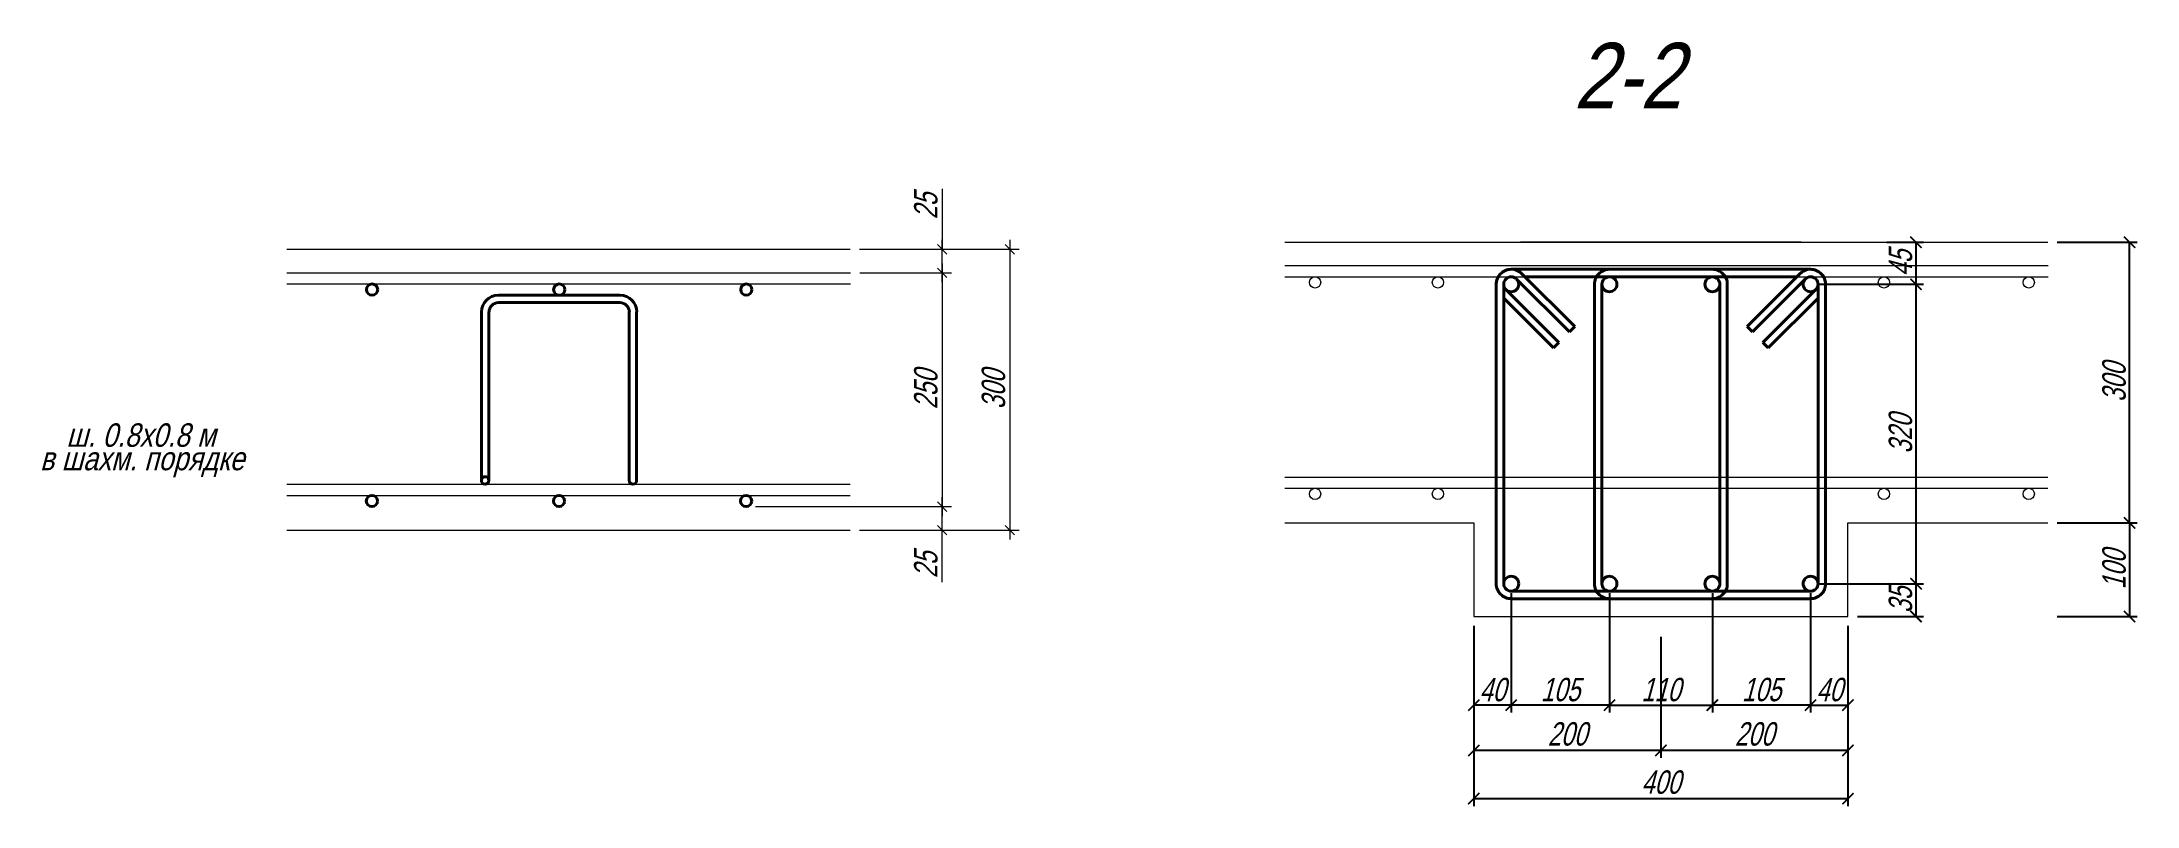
# Model space of a CAD drawing. Header units: millimetres. Extents: x 5929542 to 6152618, y 10240044 to 10382466.
# Drawn here: x 6132713 to 6134953, y 10275487 to 10276304 of the extents above; entities that cross this region are included whole.
import ezdxf
from ezdxf.enums import TextEntityAlignment as Align

# ---------------------------------------------------------------- set-up
doc = ezdxf.new("R2010")
doc.units = ezdxf.units.MM
doc.header["$PDMODE"] = 35
doc.layers.get('Defpoints').update_dxf_attribs({"color": 253})
for name, color, linetype, lineweight in [('арматура', 7, 'Continuous', 40), ('Основная', 7, 'Continuous', 30), ('Построения', 7, 'Continuous', 13), ('Размеры', 172, 'Continuous', 13), ('Текст', 134, 'Continuous', 13), ('Тонкая', 67, 'Continuous', 9)]:
    doc.layers.add(name, color=color, linetype=linetype, lineweight=lineweight)
doc.styles.add('1к1', font='mipgost.shx', dxfattribs={"width": 0.75, "oblique": 15})
doc.styles.add('GOST 2.304', font='mipgost.ttf', dxfattribs={"width": 0.75, "oblique": 15})
doc.dimstyles.new('1k10', dxfattribs={"dimscale": 10, "dimtxt": 2.5, "dimasz": 1.2, "dimexe": 0.8, "dimexo": 1, "dimgap": 0.5, "dimtad": 1, "dimdec": 0, "dimtxsty": '1к1', "dimblk": 'ARCHTICK', "dimcen": 2.5, "dimadec": 0, "dimazin": 0, "dimtfac": 1, "dimtdec": 0, "dimtmove": 0, "dimatfit": 3, "dimfxl": 1.25, "dimarcsym": 0})
doc.dimstyles.new('1k100', dxfattribs={"dimscale": 100, "dimtxt": 2.5, "dimasz": 1.2, "dimexe": 0.8, "dimexo": 1, "dimgap": 0.4, "dimtad": 1, "dimdec": 0, "dimtxsty": 'GOST 2.304', "dimblk": 'ARCHTICK', "dimcen": 2.5, "dimadec": 0, "dimazin": 0, "dimtfac": 1, "dimtdec": 0, "dimtmove": 0, "dimatfit": 3, "dimfxl": 1.25, "dimarcsym": 0})
doc.dimstyles.new('SPDS', dxfattribs={"dimtxt": 2.5, "dimasz": 1, "dimexe": 1, "dimexo": 1, "dimgap": 0.5, "dimtad": 1, "dimdec": 0, "dimrnd": 0.001, "dimtxsty": 'GOST 2.304', "dimblk": 'OBLIQUE', "dimcen": 2.5, "dimdle": 1, "dimclrd": 256, "dimclre": 256, "dimclrt": 256, "dimadec": 0, "dimazin": 2, "dimtfac": 0.75, "dimtdec": 0, "dimtmove": 1, "dimatfit": 3, "dimfxl": 1, "dimtolj": 1, "dimlwd": -1, "dimlwe": -1, "dimarcsym": 0})

msp = doc.modelspace()

# ---------------------------------------------------------------- texts
at = {"layer": 'Текст', "ltscale": 10, "style": 'GOST 2.304', "oblique": 15, "width": 0.85}
msp.add_text('2-2', height=70, dxfattribs=at).set_placement((6134408.10303, 10276233.00366), align=Align.CENTER)
for s, p in [('ш. 0.8х0.8 м', (6132739.3557, 10275871.40761)), ('в шахм. порядке', (6132711.27172, 10275846.32013))]:
    msp.add_text(s, height=25, dxfattribs=at).set_placement(p)

# ---------------------------------------------------------------- blocks, each defined once
blk = doc.blocks.new('_ArchTick')
at = {"color": 0, "linetype": 'ByBlock', "const_width": 0.15}
blk.add_lwpolyline([(-0.5, -0.5), (0.5, 0.5)], dxfattribs=at)
blk = doc.blocks.new('*D346')
at = {"layer": 'Defpoints', "color": 0, "ltscale": 10, "transparency": 16777216}
for p in [(6134643.8, 10275690), (6134443.8, 10275678.3), (6134443.8, 10275546.9)]:
    blk.add_point(p, dxfattribs=at)
at = {"layer": 'Размеры', "color": 0, "lineweight": -2, "ltscale": 10, "transparency": 16777216}
for p, q in [((6134443.8, 10275668.3), (6134443.8, 10275538.9)), ((6134643.8, 10275680), (6134643.8, 10275538.9)), ((6134643.8, 10275546.9), (6134443.8, 10275546.9))]:
    blk.add_line(p, q, dxfattribs=at)
at = {"layer": 'Размеры', "color": 0, "lineweight": -2, "ltscale": 10, "transparency": 16777216, "xscale": 12, "yscale": 12, "zscale": 12, "rotation": 180}
blk.add_blockref('_ArchTick', (6134443.8, 10275546.9), dxfattribs=at)
at = {"layer": 'Размеры', "color": 0, "lineweight": -2, "ltscale": 10, "transparency": 16777216, "xscale": 12, "yscale": 12, "zscale": 12}
blk.add_blockref('_ArchTick', (6134643.8, 10275546.9), dxfattribs=at)
at = {"layer": 'Размеры', "color": 0, "ltscale": 10, "transparency": 16777216, "insert": (6134543.8, 10275564.4), "char_height": 25, "attachment_point": 5, "style": 'GOST 2.304'}
blk.add_mtext('200', dxfattribs=at)
blk = doc.blocks.new('*D347')
at = {"layer": 'Defpoints', "color": 0, "ltscale": 10, "transparency": 16777216}
for p in [(6134243.8, 10275690), (6134443.8, 10275678.3), (6134243.8, 10275546.9)]:
    blk.add_point(p, dxfattribs=at)
at = {"layer": 'Размеры', "color": 0, "lineweight": -2, "ltscale": 10, "transparency": 16777216}
for p, q in [((6134243.8, 10275680), (6134243.8, 10275538.9)), ((6134443.8, 10275668.3), (6134443.8, 10275538.9)), ((6134443.8, 10275546.9), (6134243.8, 10275546.9))]:
    blk.add_line(p, q, dxfattribs=at)
at = {"layer": 'Размеры', "color": 0, "lineweight": -2, "ltscale": 10, "transparency": 16777216, "xscale": 12, "yscale": 12, "zscale": 12, "rotation": 180}
blk.add_blockref('_ArchTick', (6134243.8, 10275546.9), dxfattribs=at)
at = {"layer": 'Размеры', "color": 0, "lineweight": -2, "ltscale": 10, "transparency": 16777216, "xscale": 12, "yscale": 12, "zscale": 12}
blk.add_blockref('_ArchTick', (6134443.8, 10275546.9), dxfattribs=at)
at = {"layer": 'Размеры', "color": 0, "ltscale": 10, "transparency": 16777216, "insert": (6134343.8, 10275564.4), "char_height": 25, "attachment_point": 5, "style": 'GOST 2.304'}
blk.add_mtext('200', dxfattribs=at)
blk = doc.blocks.new('*D345')
at = {"layer": 'Defpoints', "color": 0, "ltscale": 10, "transparency": 16777216}
for p in [(6134243.8, 10275690), (6134643.8, 10275690), (6134643.8, 10275495.4)]:
    blk.add_point(p, dxfattribs=at)
at = {"layer": 'Размеры', "color": 0, "lineweight": -2, "ltscale": 10, "transparency": 16777216}
for p, q in [((6134243.8, 10275680), (6134243.8, 10275487.4)), ((6134643.8, 10275680), (6134643.8, 10275487.4)), ((6134243.8, 10275495.4), (6134643.8, 10275495.4))]:
    blk.add_line(p, q, dxfattribs=at)
at = {"layer": 'Размеры', "color": 0, "lineweight": -2, "ltscale": 10, "transparency": 16777216, "xscale": 12, "yscale": 12, "zscale": 12, "rotation": 180}
blk.add_blockref('_ArchTick', (6134243.8, 10275495.4), dxfattribs=at)
at = {"layer": 'Размеры', "color": 0, "lineweight": -2, "ltscale": 10, "transparency": 16777216, "xscale": 12, "yscale": 12, "zscale": 12}
blk.add_blockref('_ArchTick', (6134643.8, 10275495.4), dxfattribs=at)
at = {"layer": 'Размеры', "color": 0, "ltscale": 10, "transparency": 16777216, "insert": (6134443.8, 10275512.9), "char_height": 25, "attachment_point": 5, "style": 'GOST 2.304'}
blk.add_mtext('400', dxfattribs=at)
blk = doc.blocks.new('фыввыва')
at = {"layer": 'арматура', "ltscale": 10}
for p, q in [((6025456.6, 10146498.2), (6025400, 10146441.6)), ((6025462.3, 10146492.5), (6025405.7, 10146436)), ((6025473.6, 10146481.2), (6025417, 10146424.6)), ((6025475.9, 10146472.2), (6025422.7, 10146419)), ((6025405.7, 10146436), (6025400, 10146441.6)), ((6025422.7, 10146419), (6025417, 10146424.6))]:
    blk.add_line(p, q, dxfattribs=at)
blk.add_arc((6025467.9, 10146486.9), 16, 359.9986, 135, dxfattribs=at)
blk = doc.blocks.new('_Oblique')
at = {"color": 0, "linetype": 'ByBlock', "lineweight": -2}
blk.add_line((-0.5, -0.5), (0.5, 0.5), dxfattribs=at)
blk = doc.blocks.new('*D348')
at = {"layer": 'Defpoints', "color": 0, "ltscale": 100, "transparency": 16777216}
for p in [(6133577.2, 10276082.4), (6133577.2, 10275782.4), (6133748, 10275782.4)]:
    blk.add_point(p, dxfattribs=at)
at = {"layer": 'Размеры', "ltscale": 100, "transparency": 16777216}
for p, q in [((6133748, 10276092.4), (6133748, 10275772.4)), ((6133587.2, 10276082.4), (6133758, 10276082.4)), ((6133587.2, 10275782.4), (6133758, 10275782.4))]:
    blk.add_line(p, q, dxfattribs=at)
at = {"layer": 'Размеры', "ltscale": 100, "transparency": 16777216, "xscale": 10, "yscale": 10, "zscale": 10}
for p, rotation in [((6133748, 10276082.4), 90), ((6133748, 10275782.4), 270)]:
    blk.add_blockref('_Oblique', p, dxfattribs=dict(at, rotation=rotation))
at = {"layer": 'Размеры', "ltscale": 100, "transparency": 16777216, "insert": (6133730.5, 10275932.4), "char_height": 25, "attachment_point": 5, "rotation": 90, "style": 'GOST 2.304'}
blk.add_mtext('\\A1;300', dxfattribs=at)
blk = doc.blocks.new('*D349')
at = {"layer": 'Defpoints', "color": 0, "ltscale": 100, "transparency": 16777216}
for p in [(6133466, 10275807.4), (6133675.7, 10275807.4), (6133577.2, 10275782.4)]:
    blk.add_point(p, dxfattribs=at)
at = {"layer": 'Размеры', "ltscale": 100, "transparency": 16777216}
for p, q in [((6133476, 10275807.4), (6133685.7, 10275807.4)), ((6133675.7, 10275772.4), (6133675.7, 10275817.4)), ((6133587.2, 10275782.4), (6133685.7, 10275782.4)), ((6133675.7, 10275726.6), (6133675.7, 10275782.4))]:
    blk.add_line(p, q, dxfattribs=at)
at = {"layer": 'Размеры', "ltscale": 100, "transparency": 16777216, "xscale": 10, "yscale": 10, "zscale": 10}
for p, rotation in [((6133675.7, 10275807.4), 90), ((6133675.7, 10275782.4), 270)]:
    blk.add_blockref('_Oblique', p, dxfattribs=dict(at, rotation=rotation))
at = {"layer": 'Размеры', "ltscale": 100, "transparency": 16777216, "insert": (6133658.2, 10275745), "char_height": 25, "attachment_point": 5, "rotation": 90, "style": 'GOST 2.304'}
blk.add_mtext('\\A1;25', dxfattribs=at)
blk = doc.blocks.new('*D350')
at = {"layer": 'Defpoints', "color": 0, "ltscale": 100, "transparency": 16777216}
for p in [(6133577.2, 10276082.4), (6133675.7, 10276082.4), (6133577.4, 10276057.4)]:
    blk.add_point(p, dxfattribs=at)
at = {"layer": 'Размеры', "ltscale": 100, "transparency": 16777216}
for p, q in [((6133675.7, 10276146.9), (6133675.7, 10276082.4)), ((6133675.7, 10276047.4), (6133675.7, 10276092.4)), ((6133587.2, 10276082.4), (6133685.7, 10276082.4)), ((6133587.4, 10276057.4), (6133685.7, 10276057.4))]:
    blk.add_line(p, q, dxfattribs=at)
at = {"layer": 'Размеры', "ltscale": 100, "transparency": 16777216, "xscale": 10, "yscale": 10, "zscale": 10}
for p, rotation in [((6133675.7, 10276082.4), 90), ((6133675.7, 10276057.4), 270)]:
    blk.add_blockref('_Oblique', p, dxfattribs=dict(at, rotation=rotation))
at = {"layer": 'Размеры', "ltscale": 100, "transparency": 16777216, "insert": (6133658.2, 10276128.5), "char_height": 25, "attachment_point": 5, "rotation": 90, "style": 'GOST 2.304'}
blk.add_mtext('\\A1;25', dxfattribs=at)
blk = doc.blocks.new('*D351')
at = {"layer": 'Defpoints', "color": 0, "ltscale": 10, "transparency": 16777216}
for p in [(6133598.3, 10276057.4), (6133598.1, 10275807.4), (6133675.7, 10275807.4)]:
    blk.add_point(p, dxfattribs=at)
at = {"layer": 'Размеры', "ltscale": 10, "transparency": 16777216}
for p, q in [((6133675.7, 10276067.4), (6133675.7, 10275797.4)), ((6133608.3, 10276057.4), (6133685.7, 10276057.4)), ((6133608.1, 10275807.4), (6133685.7, 10275807.4))]:
    blk.add_line(p, q, dxfattribs=at)
at = {"layer": 'Размеры', "ltscale": 10, "transparency": 16777216, "xscale": 10, "yscale": 10, "zscale": 10}
for p, rotation in [((6133675.7, 10276057.4), 90), ((6133675.7, 10275807.4), 270)]:
    blk.add_blockref('_Oblique', p, dxfattribs=dict(at, rotation=rotation))
at = {"layer": 'Размеры', "ltscale": 10, "transparency": 16777216, "insert": (6133658.2, 10275932.4), "char_height": 25, "attachment_point": 5, "rotation": 90, "style": 'GOST 2.304'}
blk.add_mtext('\\A1;250', dxfattribs=at)
blk = doc.blocks.new('*D352')
at = {"layer": 'Defpoints', "color": 0, "ltscale": 10, "transparency": 16777216}
for p in [(6134283.8, 10275725), (6134388.8, 10275725), (6134283.8, 10275595.3)]:
    blk.add_point(p, dxfattribs=at)
at = {"layer": 'Размеры', "color": 0, "lineweight": -2, "ltscale": 10, "transparency": 16777216}
for p, q in [((6134283.8, 10275715), (6134283.8, 10275587.3)), ((6134388.8, 10275715), (6134388.8, 10275587.3)), ((6134388.8, 10275595.3), (6134283.8, 10275595.3))]:
    blk.add_line(p, q, dxfattribs=at)
at = {"layer": 'Размеры', "color": 0, "lineweight": -2, "ltscale": 10, "transparency": 16777216, "xscale": 12, "yscale": 12, "zscale": 12, "rotation": 180}
blk.add_blockref('_ArchTick', (6134283.8, 10275595.3), dxfattribs=at)
at = {"layer": 'Размеры', "color": 0, "lineweight": -2, "ltscale": 10, "transparency": 16777216, "xscale": 12, "yscale": 12, "zscale": 12}
blk.add_blockref('_ArchTick', (6134388.8, 10275595.3), dxfattribs=at)
at = {"layer": 'Размеры', "color": 0, "ltscale": 10, "transparency": 16777216, "insert": (6134336.3, 10275611.8), "char_height": 25, "attachment_point": 5, "style": 'GOST 2.304'}
blk.add_mtext('105', dxfattribs=at)
blk = doc.blocks.new('*D353')
at = {"layer": 'Defpoints', "color": 0, "ltscale": 10, "transparency": 16777216}
for p in [(6134498.8, 10275725), (6134603.8, 10275725), (6134498.8, 10275595.3)]:
    blk.add_point(p, dxfattribs=at)
at = {"layer": 'Размеры', "color": 0, "lineweight": -2, "ltscale": 10, "transparency": 16777216}
for p, q in [((6134498.8, 10275715), (6134498.8, 10275587.3)), ((6134603.8, 10275715), (6134603.8, 10275587.3)), ((6134603.8, 10275595.3), (6134498.8, 10275595.3))]:
    blk.add_line(p, q, dxfattribs=at)
at = {"layer": 'Размеры', "color": 0, "lineweight": -2, "ltscale": 10, "transparency": 16777216, "xscale": 12, "yscale": 12, "zscale": 12, "rotation": 180}
blk.add_blockref('_ArchTick', (6134498.8, 10275595.3), dxfattribs=at)
at = {"layer": 'Размеры', "color": 0, "lineweight": -2, "ltscale": 10, "transparency": 16777216, "xscale": 12, "yscale": 12, "zscale": 12}
blk.add_blockref('_ArchTick', (6134603.8, 10275595.3), dxfattribs=at)
at = {"layer": 'Размеры', "color": 0, "ltscale": 10, "transparency": 16777216, "insert": (6134551.3, 10275611.8), "char_height": 25, "attachment_point": 5, "style": 'GOST 2.304'}
blk.add_mtext('105', dxfattribs=at)
blk = doc.blocks.new('*D354')
at = {"layer": 'Defpoints', "color": 0, "ltscale": 10, "transparency": 16777216}
for p in [(6134603.8, 10275725), (6134643.8, 10275690), (6134643.8, 10275595.3)]:
    blk.add_point(p, dxfattribs=at)
at = {"layer": 'Размеры', "color": 0, "lineweight": -2, "ltscale": 10, "transparency": 16777216}
for p, q in [((6134603.8, 10275715), (6134603.8, 10275587.3)), ((6134643.8, 10275680), (6134643.8, 10275587.3)), ((6134603.8, 10275595.3), (6134643.8, 10275595.3))]:
    blk.add_line(p, q, dxfattribs=at)
at = {"layer": 'Размеры', "color": 0, "lineweight": -2, "ltscale": 10, "transparency": 16777216, "xscale": 12, "yscale": 12, "zscale": 12, "rotation": 180}
blk.add_blockref('_ArchTick', (6134603.8, 10275595.3), dxfattribs=at)
at = {"layer": 'Размеры', "color": 0, "lineweight": -2, "ltscale": 10, "transparency": 16777216, "xscale": 12, "yscale": 12, "zscale": 12}
blk.add_blockref('_ArchTick', (6134643.8, 10275595.3), dxfattribs=at)
at = {"layer": 'Размеры', "color": 0, "ltscale": 10, "transparency": 16777216, "insert": (6134623.8, 10275611.8), "char_height": 25, "attachment_point": 5, "style": 'GOST 2.304'}
blk.add_mtext('40', dxfattribs=at)
blk = doc.blocks.new('*D355')
at = {"layer": 'Defpoints', "color": 0, "ltscale": 10, "transparency": 16777216}
for p in [(6134388.8, 10275679.9), (6134498.8, 10275679.9), (6134498.8, 10275595.3)]:
    blk.add_point(p, dxfattribs=at)
at = {"layer": 'Размеры', "color": 0, "lineweight": -2, "ltscale": 10, "transparency": 16777216}
for p, q in [((6134388.8, 10275669.9), (6134388.8, 10275587.3)), ((6134498.8, 10275669.9), (6134498.8, 10275587.3)), ((6134388.8, 10275595.3), (6134498.8, 10275595.3))]:
    blk.add_line(p, q, dxfattribs=at)
at = {"layer": 'Размеры', "color": 0, "lineweight": -2, "ltscale": 10, "transparency": 16777216, "xscale": 12, "yscale": 12, "zscale": 12, "rotation": 180}
blk.add_blockref('_ArchTick', (6134388.8, 10275595.3), dxfattribs=at)
at = {"layer": 'Размеры', "color": 0, "lineweight": -2, "ltscale": 10, "transparency": 16777216, "xscale": 12, "yscale": 12, "zscale": 12}
blk.add_blockref('_ArchTick', (6134498.8, 10275595.3), dxfattribs=at)
at = {"layer": 'Размеры', "color": 0, "ltscale": 10, "transparency": 16777216, "insert": (6134443.8, 10275611.8), "char_height": 25, "attachment_point": 5, "style": 'GOST 2.304'}
blk.add_mtext('110', dxfattribs=at)
blk = doc.blocks.new('*D356')
at = {"layer": 'Defpoints', "color": 0, "ltscale": 10, "transparency": 16777216}
for p in [(6134243.8, 10275669.9), (6134283.8, 10275669.9), (6134243.8, 10275595.3)]:
    blk.add_point(p, dxfattribs=at)
at = {"layer": 'Размеры', "color": 0, "lineweight": -2, "ltscale": 10, "transparency": 16777216}
for p, q in [((6134243.8, 10275659.9), (6134243.8, 10275587.3)), ((6134283.8, 10275659.9), (6134283.8, 10275587.3)), ((6134283.8, 10275595.3), (6134243.8, 10275595.3))]:
    blk.add_line(p, q, dxfattribs=at)
at = {"layer": 'Размеры', "color": 0, "lineweight": -2, "ltscale": 10, "transparency": 16777216, "xscale": 12, "yscale": 12, "zscale": 12, "rotation": 180}
blk.add_blockref('_ArchTick', (6134243.8, 10275595.3), dxfattribs=at)
at = {"layer": 'Размеры', "color": 0, "lineweight": -2, "ltscale": 10, "transparency": 16777216, "xscale": 12, "yscale": 12, "zscale": 12}
blk.add_blockref('_ArchTick', (6134283.8, 10275595.3), dxfattribs=at)
at = {"layer": 'Размеры', "color": 0, "ltscale": 10, "transparency": 16777216, "insert": (6134263.8, 10275611.8), "char_height": 25, "attachment_point": 5, "style": 'GOST 2.304'}
blk.add_mtext('40', dxfattribs=at)
blk = doc.blocks.new('*D357')
at = {"layer": 'Defpoints', "color": 0, "ltscale": 10, "transparency": 16777216}
for p in [(6134603.8, 10275725), (6134716.5, 10275725), (6134643.8, 10275690)]:
    blk.add_point(p, dxfattribs=at)
at = {"layer": 'Размеры', "color": 0, "lineweight": -2, "ltscale": 10, "transparency": 16777216}
for p, q in [((6134613.8, 10275725), (6134724.5, 10275725)), ((6134716.5, 10275690), (6134716.5, 10275725)), ((6134653.8, 10275690), (6134724.5, 10275690))]:
    blk.add_line(p, q, dxfattribs=at)
at = {"layer": 'Размеры', "color": 0, "lineweight": -2, "ltscale": 10, "transparency": 16777216, "xscale": 12, "yscale": 12, "zscale": 12}
for p, rotation in [((6134716.5, 10275725), 90), ((6134716.5, 10275690), 270)]:
    blk.add_blockref('_ArchTick', p, dxfattribs=dict(at, rotation=rotation))
at = {"layer": 'Размеры', "color": 0, "ltscale": 10, "transparency": 16777216, "insert": (6134700, 10275707.5), "char_height": 25, "attachment_point": 5, "rotation": 90, "style": 'GOST 2.304'}
blk.add_mtext('35', dxfattribs=at)
blk = doc.blocks.new('*D358')
at = {"layer": 'Defpoints', "color": 0, "ltscale": 10, "transparency": 16777216}
for p in [(6134603.8, 10276045), (6134716.5, 10276045), (6134603.8, 10275725)]:
    blk.add_point(p, dxfattribs=at)
at = {"layer": 'Размеры', "color": 0, "lineweight": -2, "ltscale": 10, "transparency": 16777216}
for p, q in [((6134613.8, 10276045), (6134724.5, 10276045)), ((6134716.5, 10275725), (6134716.5, 10276045)), ((6134613.8, 10275725), (6134724.5, 10275725))]:
    blk.add_line(p, q, dxfattribs=at)
at = {"layer": 'Размеры', "color": 0, "lineweight": -2, "ltscale": 10, "transparency": 16777216, "xscale": 12, "yscale": 12, "zscale": 12}
for p, rotation in [((6134716.5, 10276045), 90), ((6134716.5, 10275725), 270)]:
    blk.add_blockref('_ArchTick', p, dxfattribs=dict(at, rotation=rotation))
at = {"layer": 'Размеры', "color": 0, "ltscale": 10, "transparency": 16777216, "insert": (6134700, 10275885), "char_height": 25, "attachment_point": 5, "rotation": 90, "style": 'GOST 2.304'}
blk.add_mtext('320', dxfattribs=at)
blk = doc.blocks.new('*D359')
at = {"layer": 'Defpoints', "color": 0, "ltscale": 10, "transparency": 16777216}
for p in [(6134675.4, 10276090), (6134716.5, 10276090), (6134603.8, 10276045)]:
    blk.add_point(p, dxfattribs=at)
at = {"layer": 'Размеры', "color": 0, "lineweight": -2, "ltscale": 10, "transparency": 16777216}
for p, q in [((6134685.4, 10276090), (6134724.5, 10276090)), ((6134716.5, 10276045), (6134716.5, 10276090)), ((6134613.8, 10276045), (6134724.5, 10276045))]:
    blk.add_line(p, q, dxfattribs=at)
at = {"layer": 'Размеры', "color": 0, "lineweight": -2, "ltscale": 10, "transparency": 16777216, "xscale": 12, "yscale": 12, "zscale": 12}
for p, rotation in [((6134716.5, 10276090), 90), ((6134716.5, 10276045), 270)]:
    blk.add_blockref('_ArchTick', p, dxfattribs=dict(at, rotation=rotation))
at = {"layer": 'Размеры', "color": 0, "ltscale": 10, "transparency": 16777216, "insert": (6134700, 10276067.5), "char_height": 25, "attachment_point": 5, "rotation": 90, "style": 'GOST 2.304'}
blk.add_mtext('45', dxfattribs=at)
blk = doc.blocks.new('*D360')
at = {"layer": 'Defpoints', "color": 0, "ltscale": 10, "transparency": 16777216}
for p in [(6134857.5, 10276090), (6134944.8, 10276090), (6134857.5, 10275790)]:
    blk.add_point(p, dxfattribs=at)
at = {"layer": 'Размеры', "color": 0, "lineweight": -2, "ltscale": 10, "transparency": 16777216}
for p, q in [((6134867.5, 10276090), (6134952.8, 10276090)), ((6134944.8, 10275790), (6134944.8, 10276090)), ((6134867.5, 10275790), (6134952.8, 10275790))]:
    blk.add_line(p, q, dxfattribs=at)
at = {"layer": 'Размеры', "color": 0, "lineweight": -2, "ltscale": 10, "transparency": 16777216, "xscale": 12, "yscale": 12, "zscale": 12}
for p, rotation in [((6134944.8, 10276090), 90), ((6134944.8, 10275790), 270)]:
    blk.add_blockref('_ArchTick', p, dxfattribs=dict(at, rotation=rotation))
at = {"layer": 'Размеры', "color": 0, "ltscale": 10, "transparency": 16777216, "insert": (6134928.3, 10275940), "char_height": 25, "attachment_point": 5, "rotation": 90, "style": 'GOST 2.304'}
blk.add_mtext('300', dxfattribs=at)
blk = doc.blocks.new('*D361')
at = {"layer": 'Defpoints', "color": 0, "ltscale": 10, "transparency": 16777216}
for p in [(6134857.5, 10275790), (6134857.5, 10275690), (6134944.8, 10275690)]:
    blk.add_point(p, dxfattribs=at)
at = {"layer": 'Размеры', "color": 0, "lineweight": -2, "ltscale": 10, "transparency": 16777216}
for p, q in [((6134867.5, 10275790), (6134952.8, 10275790)), ((6134944.8, 10275790), (6134944.8, 10275690)), ((6134867.5, 10275690), (6134952.8, 10275690))]:
    blk.add_line(p, q, dxfattribs=at)
at = {"layer": 'Размеры', "color": 0, "lineweight": -2, "ltscale": 10, "transparency": 16777216, "xscale": 12, "yscale": 12, "zscale": 12}
for p, rotation in [((6134944.8, 10275790), 90), ((6134944.8, 10275690), 270)]:
    blk.add_blockref('_ArchTick', p, dxfattribs=dict(at, rotation=rotation))
at = {"layer": 'Размеры', "color": 0, "ltscale": 10, "transparency": 16777216, "insert": (6134928.3, 10275740), "char_height": 25, "attachment_point": 5, "rotation": 90, "style": 'GOST 2.304'}
blk.add_mtext('100', dxfattribs=at)

# ---------------------------------------------------------------- dimensions: what is measured, and where the dimension line sits
at = {"layer": 'Размеры', "ltscale": 100}
for base, p1, p2, angle, picture, middle in [((6133675.69895, 10276082.44035), (6133577.44046, 10276057.43661), (6133577.24804, 10276082.44035), 90, '*D350', (6133675.69895, 10276128.52128)), ((6133675.69895, 10275807.44285), (6133577.24804, 10275782.44035), (6133465.98009, 10275807.44285), 270, '*D349', (6133675.69895, 10275745.01671))]:
    dim = msp.add_linear_dim(base=base, p1=p1, p2=p2, angle=angle, dimstyle='SPDS', override={"dimscale": 10, "dimlfac": 1, "dimrnd": 0, "dimtxsty": 'GOST 2.304', "dimtolj": 1}, dxfattribs=at)
    dim.commit()
    dim.dimension.update_dxf_attribs({"geometry": picture, "text_midpoint": middle, "dimtype": 160})
dim = msp.add_linear_dim(base=(6133747.98985, 10275782.44035), p1=(6133577.24804, 10276082.44035), p2=(6133577.24804, 10275782.44035), angle=90, dimstyle='SPDS', override={"dimscale": 10, "dimlfac": 1, "dimrnd": 0, "dimtxsty": 'GOST 2.304', "dimtolj": 1}, dxfattribs=at)
dim.commit()
dim.dimension.update_dxf_attribs({"geometry": '*D348', "text_midpoint": (6133730.48985, 10275932.44035)})
at = {"layer": 'Размеры', "ltscale": 10}
for base, p1, p2, angle, dimstyle, override, picture, middle in [((6134716.49634, 10276090.0419), (6134603.80423, 10276045.0394), (6134675.38711, 10276090.0419), 90, '1k100', {"dimscale": 10, "dimblk1": 'ArchTick', "dimblk2": 'ArchTick', "dimsah": 1, "dimtmove": 1}, '*D359', (6134699.99634, 10276067.54065)), ((6134944.82647, 10276090.0419), (6134857.46359, 10275790.0419), (6134857.46359, 10276090.0419), 90, '1k100', {"dimscale": 10, "dimblk1": 'ArchTick', "dimblk2": 'ArchTick', "dimsah": 1, "dimtmove": 1}, '*D360', (6134928.32647, 10275940.0419)), ((6133675.69895, 10275807.44285), (6133598.32962, 10276057.43661), (6133598.13721, 10275807.44285), 90, 'SPDS', {"dimscale": 10, "dimlfac": 1, "dimrnd": 0, "dimtxsty": 'GOST 2.304', "dimtolj": 1}, '*D351', (6133658.19895, 10275932.43973)), ((6134716.49634, 10276045.0394), (6134603.80423, 10275725.0419), (6134603.80423, 10276045.0394), 90, '1k100', {"dimscale": 10, "dimblk1": 'ArchTick', "dimblk2": 'ArchTick', "dimsah": 1, "dimtmove": 1}, '*D358', (6134699.99634, 10275885.04065)), ((6134944.82647, 10275690.0419), (6134857.46359, 10275790.0419), (6134857.46359, 10275690.0419), 90, '1k100', {"dimscale": 10, "dimblk1": 'ArchTick', "dimblk2": 'ArchTick', "dimsah": 1, "dimtmove": 1}, '*D361', (6134928.32647, 10275740.0419)), ((6134716.49634, 10275725.0419), (6134643.80423, 10275690.0419), (6134603.80423, 10275725.0419), 90, '1k100', {"dimscale": 10, "dimblk1": 'ArchTick', "dimblk2": 'ArchTick', "dimsah": 1, "dimtmove": 1}, '*D357', (6134699.99634, 10275707.5419)), ((6134498.80423, 10275595.25944), (6134603.80423, 10275725.0419), (6134498.80423, 10275725.0419), 0, '1k100', {"dimscale": 10, "dimlfac": 1, "dimtxsty": 'GOST 2.304', "dimblk1": 'ArchTick', "dimblk2": 'ArchTick', "dimsah": 1, "dimtmove": 1, "dimtolj": 0}, '*D353', (6134551.30423, 10275611.75944)), ((6134643.80423, 10275595.25944), (6134603.80423, 10275725.0419), (6134643.80423, 10275690.0419), 180, '1k100', {"dimscale": 10, "dimblk1": 'ArchTick', "dimblk2": 'ArchTick', "dimsah": 1, "dimtmove": 1}, '*D354', (6134623.80423, 10275611.75944))]:
    dim = msp.add_linear_dim(base=base, p1=p1, p2=p2, angle=angle, dimstyle=dimstyle, override=override, dxfattribs=at)
    dim.commit()
    dim.dimension.update_dxf_attribs({"geometry": picture, "text_midpoint": middle})
for base, p1, p2, dimstyle, override, picture, middle in [((6134283.80423, 10275595.25944), (6134388.80423, 10275725.0419), (6134283.80423, 10275725.0419), '1k100', {"dimscale": 10, "dimblk1": 'ArchTick', "dimblk2": 'ArchTick', "dimsah": 1, "dimtmove": 1}, '*D352', (6134336.30423, 10275611.75944)), ((6134243.80423, 10275546.85599), (6134443.80423, 10275678.27583), (6134243.80423, 10275690.0419), '1k10', {"dimtxsty": 'GOST 2.304'}, '*D347', (6134343.80423, 10275564.35599)), ((6134643.80423, 10275495.43161), (6134243.80423, 10275690.0419), (6134643.80423, 10275690.0419), '1k10', {"dimtxsty": 'GOST 2.304'}, '*D345', (6134443.80423, 10275512.93161)), ((6134443.80423, 10275546.85599), (6134643.80423, 10275690.0419), (6134443.80423, 10275678.27583), '1k10', {"dimtxsty": 'GOST 2.304'}, '*D346', (6134543.80423, 10275564.35599)), ((6134243.80423, 10275595.25944), (6134283.80423, 10275669.90421), (6134243.80423, 10275669.90421), '1k100', {"dimscale": 10, "dimblk1": 'ArchTick', "dimblk2": 'ArchTick', "dimsah": 1, "dimtmove": 1}, '*D356', (6134263.80423, 10275611.75944)), ((6134498.80423, 10275595.25944), (6134388.80423, 10275679.93418), (6134498.80423, 10275679.93418), '1k100', {"dimscale": 10, "dimblk1": 'ArchTick', "dimblk2": 'ArchTick', "dimsah": 1, "dimtmove": 1}, '*D355', (6134443.80423, 10275611.75944))]:
    dim = msp.add_linear_dim(base=base, p1=p1, p2=p2, dimstyle=dimstyle, override=override, dxfattribs=at)
    dim.commit()
    dim.dimension.update_dxf_attribs({"geometry": picture, "text_midpoint": middle})

# ---------------------------------------------------------------- linework, layer by layer
at = {"layer": 'арматура', "ltscale": 10}
for points in [[(6134283.80423, 10276061.0394, 0.4142135624), (6134267.80423, 10276045.0394), (6134267.80423, 10275725.0419, 0.4142135624), (6134283.80423, 10275709.0419), (6134498.80423, 10275709.0419, 0.4142135624), (6134514.80423, 10275725.0419), (6134514.80423, 10276045.0394, 0.4142135624), (6134498.80423, 10276061.0394)], [(6134603.80423, 10276061.0394, -0.4142135624), (6134619.80423, 10276045.0394), (6134619.80423, 10275725.0419, -0.4142135624), (6134603.80423, 10275709.0419), (6134388.80423, 10275709.0419, -0.4142135624), (6134372.80423, 10275725.0419), (6134372.80423, 10276045.0394, -0.4142135624), (6134388.80423, 10276061.0394)]]:
    msp.add_lwpolyline(points, format="xyb", close=True, dxfattribs=at)
for points in [[(6134283.80423, 10276053.0394, 0.4142135624), (6134275.80423, 10276045.0394), (6134275.80423, 10275725.0419, 0.4142135624), (6134283.80423, 10275717.0419), (6134498.80423, 10275717.0419, 0.4142135624), (6134506.80423, 10275725.0419), (6134506.80423, 10276045.0394, 0.4142135624), (6134498.80423, 10276053.0394), (6134298.43164, 10276053.0394)], [(6134603.80423, 10276053.0394, -0.4142135624), (6134611.80423, 10276045.0394), (6134611.80423, 10275725.0419, -0.4142135624), (6134603.80423, 10275717.0419), (6134388.80423, 10275717.0419, -0.4142135624), (6134380.80423, 10275725.0419), (6134380.80423, 10276045.0394, -0.4142135624), (6134388.80423, 10276053.0394), (6134589.17681, 10276053.0394)]]:
    msp.add_lwpolyline(points, format="xyb", dxfattribs=at)
at = {"layer": 'арматура', "extrusion": (0, 1, 0)}
for elevation in [10276033.43661, 10276025.43661]:
    msp.add_lwpolyline([(-6133201.17251, 0), (-6133331.17251, 0)], dxfattribs=dict(at, elevation=elevation))
at = {"layer": 'арматура', "extrusion": (1, 0, 0)}
for points, elevation in [([(10275835.44285, 0), (10276015.43661, 0)], 6133182.98009), ([(10275835.44285, 0), (10276015.43661, 0)], 6133190.98009), ([(10276015.43661, 0), (10275835.44285, 0)], 6133340.98009), ([(10276015.43661, 0), (10275835.44285, 0)], 6133348.98009)]:
    msp.add_lwpolyline(points, dxfattribs=dict(at, elevation=elevation))
at = {"layer": 'арматура', "ltscale": 0.8}
for centre in [(6133066.17251, 10276039.43661), (6133266.17251, 10276039.43661), (6133466.17251, 10276039.43661), (6133065.98009, 10275813.44285), (6133265.98009, 10275813.44285), (6133465.98009, 10275813.44285)]:
    msp.add_circle(centre, 6, dxfattribs=at)
at = {"layer": 'арматура', "ltscale": 10}
for centre in [(6134283.80423, 10276045.0394), (6134283.80423, 10276045.0394), (6134388.80423, 10276045.0394), (6134498.80423, 10276045.0394), (6134603.80423, 10276045.0394), (6134283.80423, 10275725.0419), (6134283.80423, 10275725.0419), (6134388.80423, 10275725.0419), (6134498.80423, 10275725.0419), (6134603.80423, 10275725.0419)]:
    msp.add_circle(centre, 8, dxfattribs=at)
at = {"layer": 'арматура'}
msp.add_circle((6133186.98009, 10275835.44285), 4, dxfattribs=at)
at = {"layer": 'арматура', "extrusion": (0, 0, -1)}
for centre, radius, start, end in [((-6133201.17251, 10276015.43661), 18, 0, 90), ((-6133201.17251, 10276015.43661), 10, 0, 90), ((-6133331.17251, 10276015.43661), 18, 90, 180), ((-6133331.17251, 10276015.43661), 10, 90, 180), ((-6133344.98009, 10275835.44285), 4, 180, 0)]:
    msp.add_arc(centre, radius, start, end, dxfattribs=at)
at = {"layer": 'арматура'}
msp.add_arc((6133186.98009, 10275835.44285), 4, 180, 0, dxfattribs=at)
at = {"layer": 'Построения', "ltscale": 10}
for p, q in [((6134593.80423, 10276090.0419), (6134293.80423, 10276090.0419)), ((6134041.70625, 10275839.0444), (6134857.46359, 10275839.0444)), ((6134041.70625, 10275827.0444), (6134857.46359, 10275827.0444))]:
    msp.add_line(p, q, dxfattribs=at)
at = {"layer": 'Построения', "ltscale": 0.8}
for p, q in [((6134041.70625, 10276065.03817), (6134857.65601, 10276065.03817)), ((6132975.10467, 10276057.43661), (6133577.44046, 10276057.43661)), ((6132975.10467, 10276045.43661), (6133577.44046, 10276045.43661)), ((6134041.70625, 10276053.03817), (6134857.65601, 10276053.03817)), ((6132974.91226, 10275831.44285), (6133577.24804, 10275831.44285)), ((6132974.91226, 10275819.44285), (6133577.24804, 10275819.44285))]:
    msp.add_line(p, q, dxfattribs=at)
at = {"layer": 'Построения', "ltscale": 10}
msp.add_lwpolyline([(6134243.80423, 10275790.0419), (6134243.80423, 10275690.0419), (6134643.80423, 10275690.0419), (6134643.80423, 10275790.0419)], dxfattribs=at)
for centre in [(6134074.18395, 10276047.03817), (6134205.40504, 10276047.03817), (6134682.20342, 10276047.03817), (6134837.06554, 10276047.03817), (6134074.18395, 10275821.0444), (6134205.40504, 10275821.0444), (6134682.20342, 10275821.0444), (6134837.06554, 10275821.0444)]:
    msp.add_circle(centre, 6, dxfattribs=at)
at = {"layer": 'Тонкая', "ltscale": 2}
for p, q in [((6134041.70625, 10276090.0419), (6134857.46359, 10276090.0419)), ((6132974.91226, 10276082.44035), (6133577.24804, 10276082.44035)), ((6132974.91226, 10275782.44035), (6133577.24804, 10275782.44035)), ((6134041.70625, 10275790.0419), (6134243.80423, 10275790.0419)), ((6134643.80423, 10275790.0419), (6134857.46359, 10275790.0419))]:
    msp.add_line(p, q, dxfattribs=at)

# ---------------------------------------------------------------- block references
at = {"layer": 'Основная', "color": 1, "xscale": -1}
msp.add_blockref('фыввыва', (12159751.72103, 129558.17532), dxfattribs=at)
at = {"layer": 'Основная', "color": 1}
msp.add_blockref('фыввыва', (109135.88743, 129558.17532), dxfattribs=at)

msp.set_redraw_order([(e.dxf.handle, doc.entitydb.next_handle()) for e in msp.query("TEXT MTEXT ATTDEF DIMENSION ARC_DIMENSION")])  # texts and dimensions are drawn at this point

doc.saveas('drawing.dxf')
